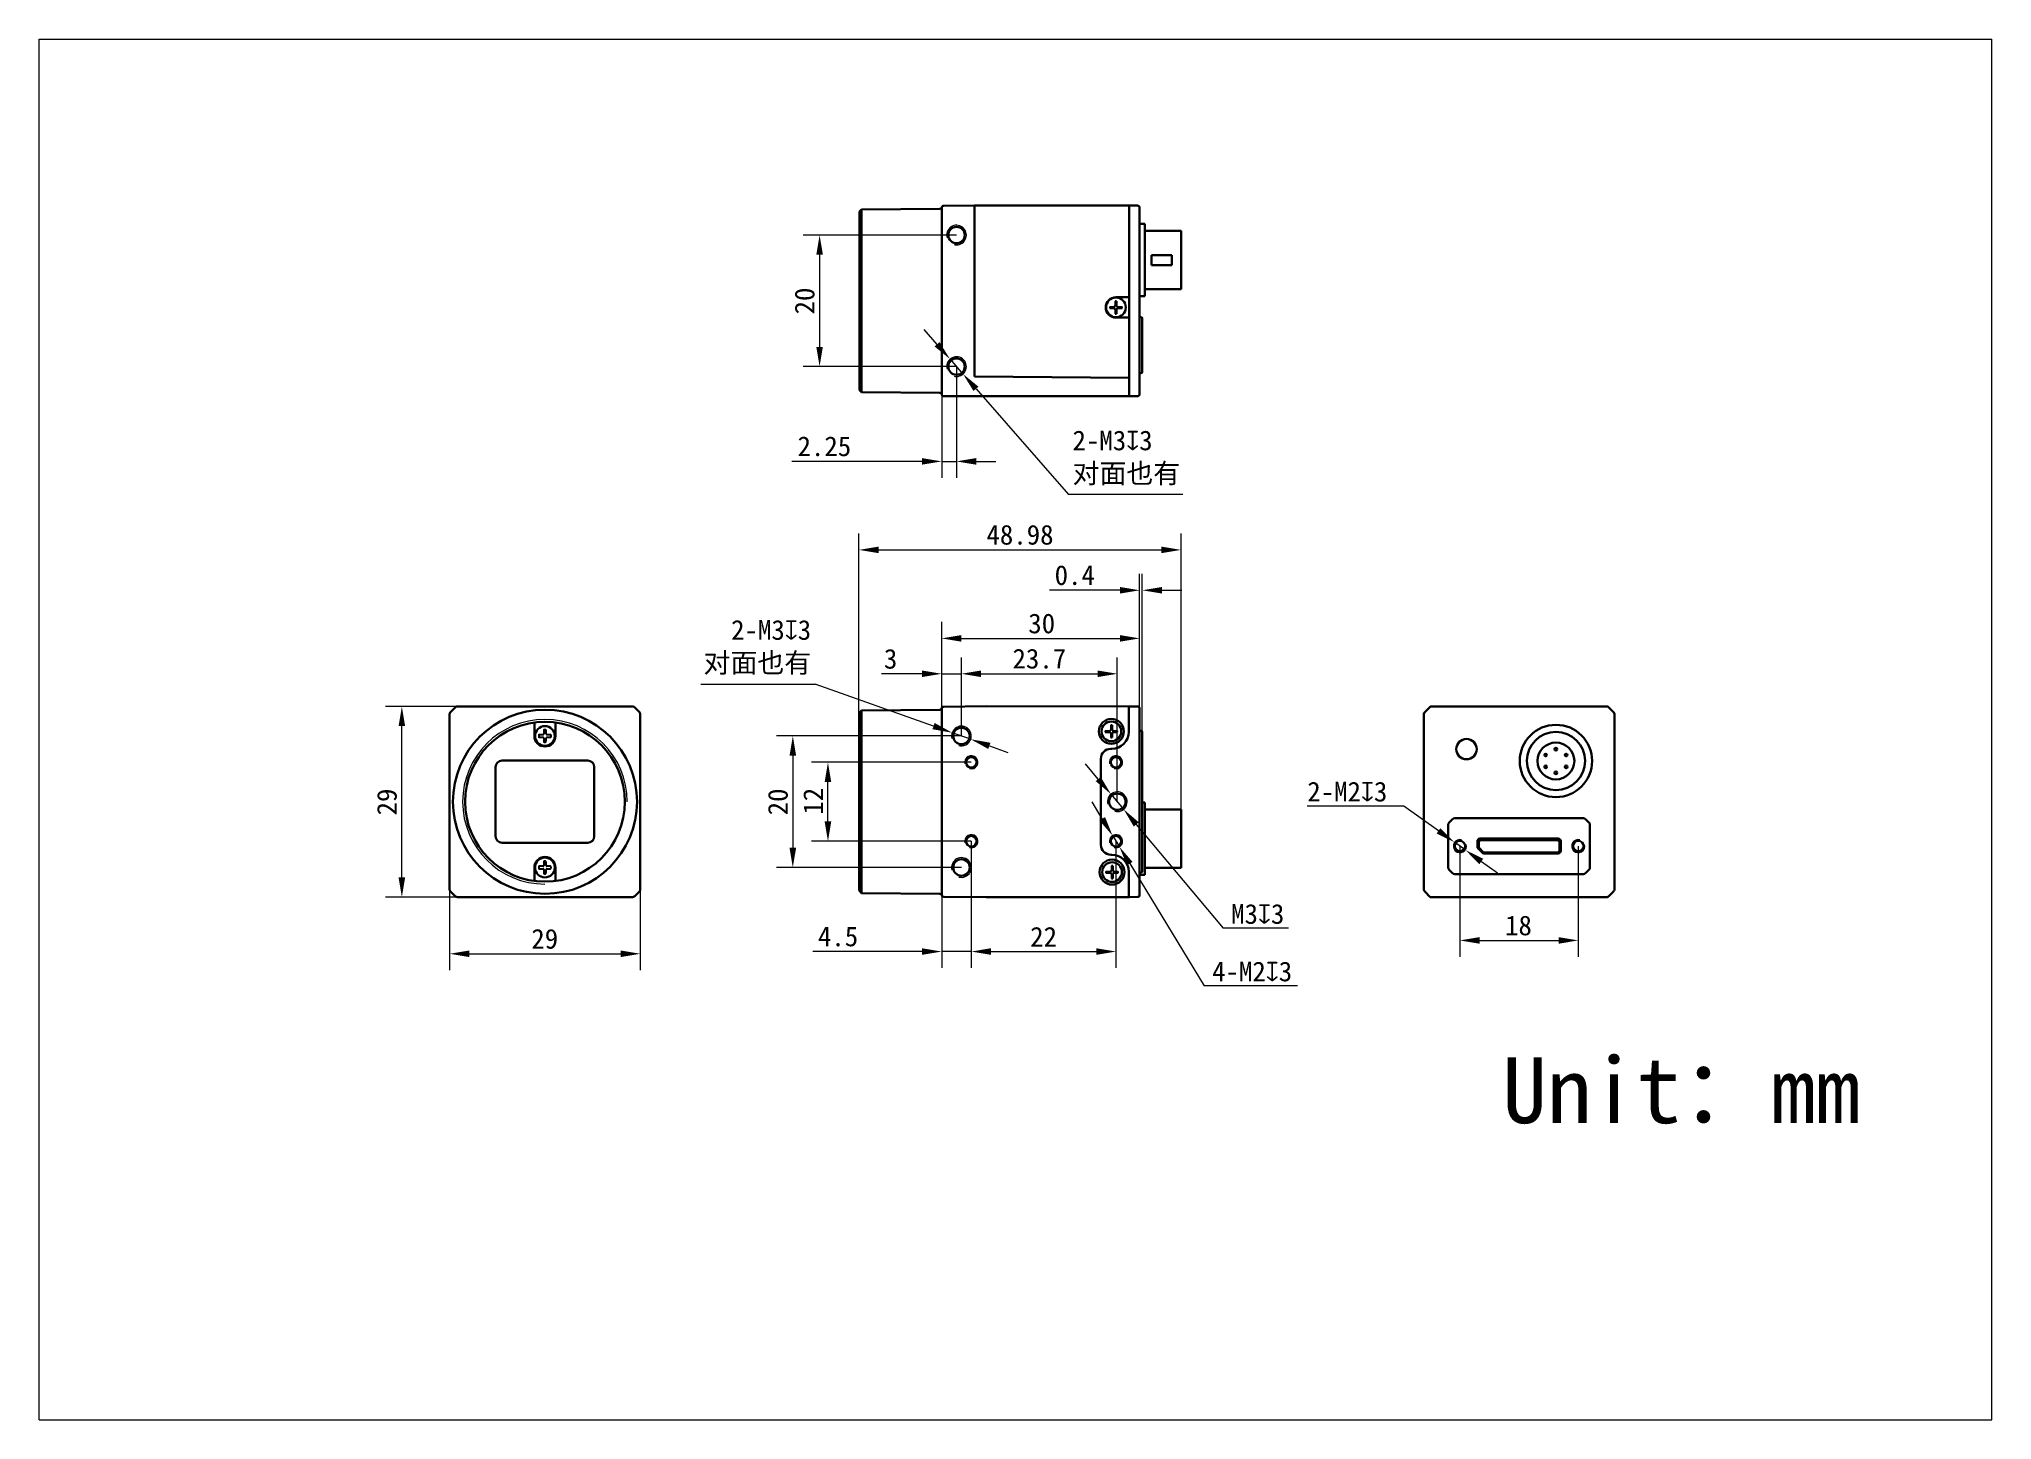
# Model space of a CAD drawing. Header units: millimetres. Extents: x 792 to 1089, y 318 to 528.
import ezdxf

# ---------------------------------------------------------------- set-up
doc = ezdxf.new("R2010")
doc.units = ezdxf.units.MM
doc.header["$LTSCALE"] = 16.335
doc.header["$PDMODE"] = 3
doc.header["$PDSIZE"] = 8
doc.layers.get('0').update_dxf_attribs({"linetype": 'CONTINUOUS'})
doc.layers.get('Defpoints').update_dxf_attribs({"linetype": 'CONTINUOUS'})
for name, color, linetype in [('00_COMPONENTS', 7, 'CONTINUOUS'), ('51__DRAFT_DIMS', 7, 'CONTINUOUS'), ('ASM_DXF_DIMENSION', 7, 'CONTINUOUS'), ('ASM_DXF_FORMAT', 7, 'CONTINUOUS'), ('D-01-35-26-0DXF_CONTINUOUS_LINE', 7, 'CONTINUOUS'), ('D-01-36-26-0DXF_CONTINUOUS_LINE', 7, 'CONTINUOUS'), ('HR10A-7R-6PBDXF_CONTINUOUS_LINE', 7, 'CONTINUOUS')]:
    doc.layers.add(name, color=color, linetype=linetype)
doc.layers.add('AM_5', color=3, linetype='CONTINUOUS', lineweight=25)
doc.styles.get("Standard").update_dxf_attribs({"font": 'simfang.ttf'})
doc.dimstyles.new('DIMSTYLE_1', dxfattribs={"dimtxt": 3, "dimasz": 3, "dimexe": 2.5, "dimexo": 0, "dimgap": 0.75, "dimtad": 1, "dimdsep": 46, "dimtxsty": 'STANDARD', "dimblk": '_FILLED', "dimcen": 0.09, "dimclrd": 8, "dimclre": 8, "dimclrt": 7, "dimadec": 0, "dimazin": 0, "dimtp": 0.001, "dimtm": 0.001, "dimtfac": 1, "dimtofl": 0, "dimtmove": 0, "dimatfit": 3, "dimldrblk": '_FILLED', "dimfxl": 1, "dimtolj": 1, "dimlwd": 9, "dimlwe": 9, "dimarcsym": 0})
doc.dimstyles.new('DIMSTYLE_1$0', dxfattribs={"dimtxt": 3, "dimasz": 3, "dimexe": 2.5, "dimexo": 0, "dimgap": 0.75, "dimtad": 1, "dimdsep": 46, "dimtxsty": 'STANDARD', "dimblk": '_FILLED', "dimcen": 0.09, "dimclrd": 8, "dimclre": 8, "dimclrt": 7, "dimadec": 0, "dimazin": 0, "dimtp": 0.001, "dimtm": 0.001, "dimtfac": 1, "dimtofl": 0, "dimtmove": 0, "dimatfit": 3, "dimldrblk": '_FILLED', "dimfxl": 1, "dimtolj": 1, "dimlwd": 9, "dimlwe": 9, "dimarcsym": 0})
doc.dimstyles.new('DIMSTYLE_2', dxfattribs={"dimtxt": 3, "dimasz": 3, "dimexe": 2.5, "dimexo": 0, "dimtad": 1, "dimdec": 3, "dimdsep": 46, "dimtxsty": 'STANDARD', "dimblk": '_FILLED', "dimcen": 0.09, "dimclrd": 8, "dimclre": 8, "dimclrt": 7, "dimadec": 0, "dimazin": 0, "dimtp": 0.001, "dimtm": 0.001, "dimtfac": 1, "dimtdec": 3, "dimtmove": 0, "dimatfit": 2, "dimldrblk": '_FILLED', "dimfxl": 1, "dimtolj": 1, "dimlwd": 9, "dimlwe": 9, "dimarcsym": 0})

msp = doc.modelspace()

# ---------------------------------------------------------------- texts
at = {"insert": (1014.7056, 372.9345), "char_height": 10, "attachment_point": 1}
msp.add_mtext_dynamic_manual_height_columns('Unit：mm', width=63.843551, gutter_width=1, heights=[0], dxfattribs=at)

# ---------------------------------------------------------------- blocks, each defined once
blk = doc.blocks.new('_FILLED')
at = {"color": 0, "linetype": 'ByBlock'}
blk.add_solid([(0, 0), (-1, 0.167), (-1, -0.167)], dxfattribs=at)
blk = doc.blocks.new('*D221')
at = {"layer": 'D-01-35-26-0DXF_CONTINUOUS_LINE', "color": 8, "linetype": 'Continuous', "lineweight": 9}
for p, q in [((929.47, 425.97), (929.47, 439.15)), ((932.47, 436.65), (956.57, 436.65)), ((959.57, 425.99), (959.57, 439.15))]:
    blk.add_line(p, q, dxfattribs=at)
at = {"layer": 'Defpoints', "color": 0, "linetype": 'Continuous'}
for p in [(959.57, 436.65), (929.47, 425.97), (959.57, 425.99)]:
    blk.add_point(p, dxfattribs=at)
at = {"layer": 'D-01-35-26-0DXF_CONTINUOUS_LINE', "color": 8, "linetype": 'Continuous', "lineweight": 9, "xscale": 3, "yscale": 3, "zscale": 3, "rotation": 180}
blk.add_blockref('_FILLED', (929.47, 436.65), dxfattribs=at)
at = {"layer": 'D-01-35-26-0DXF_CONTINUOUS_LINE', "color": 8, "linetype": 'Continuous', "lineweight": 9, "xscale": 3, "yscale": 3, "zscale": 3}
blk.add_blockref('_FILLED', (959.57, 436.65), dxfattribs=at)
at = {"layer": 'D-01-35-26-0DXF_CONTINUOUS_LINE', "color": 7, "linetype": 'Continuous', "lineweight": 30, "insert": (944.68, 440.43), "char_height": 3, "attachment_point": 2}
blk.add_mtext('\\A1;30', dxfattribs=at)
blk = doc.blocks.new('*D251')
at = {"layer": '51__DRAFT_DIMS', "color": 8, "lineweight": 9}
for p, q in [((931.72, 497.99), (908.4, 497.99)), ((910.9, 494.99), (910.9, 480.99)), ((931.72, 477.99), (908.4, 477.99))]:
    blk.add_line(p, q, dxfattribs=at)
at = {"layer": 'Defpoints', "color": 0}
for p in [(931.72, 497.99), (910.9, 477.99), (931.72, 477.99)]:
    blk.add_point(p, dxfattribs=at)
at = {"layer": '51__DRAFT_DIMS', "color": 8, "linetype": 'ByBlock', "lineweight": 9, "xscale": 3, "yscale": 3, "zscale": 3}
for p, rotation in [((910.9, 497.99), 90), ((910.9, 477.99), 270)]:
    blk.add_blockref('_FILLED', p, dxfattribs=dict(at, rotation=rotation))
at = {"layer": '51__DRAFT_DIMS', "color": 7, "insert": (907.12, 487.96), "char_height": 3, "attachment_point": 2, "rotation": 90}
blk.add_mtext('\\A1;20', dxfattribs=at)
blk = doc.blocks.new('*D252')
at = {"layer": 'ASM_DXF_DIMENSION', "color": 8, "linetype": 'Continuous', "lineweight": 9}
for p, q in [((928.76, 481.37), (926.79, 483.63)), ((930.74, 479.12), (932.71, 476.86)), ((934.69, 474.6), (948.75, 458.52)), ((966.16, 458.52), (948.75, 458.52))]:
    blk.add_line(p, q, dxfattribs=at)
at = {"layer": 'Defpoints', "color": 0}
for p in [(930.74, 479.12), (932.71, 476.86)]:
    blk.add_point(p, dxfattribs=at)
at = {"layer": 'ASM_DXF_DIMENSION', "color": 8, "linetype": 'ByBlock', "lineweight": 9, "xscale": 3, "yscale": 3, "zscale": 3}
for p, rotation in [((930.74, 479.12), 311.1677166067071), ((932.71, 476.86), 131.1677166067071)]:
    blk.add_blockref('_FILLED', p, dxfattribs=dict(at, rotation=rotation))
at = {"layer": 'ASM_DXF_DIMENSION', "color": 7, "lineweight": 15, "insert": (949.37, 468.26), "char_height": 3, "attachment_point": 1}
blk.add_mtext('\\A1;{2-M3{\\fgdt;x}3\\P对面也有}', dxfattribs=at)
blk = doc.blocks.new('*D253')
at = {"color": 8, "linetype": 'Continuous', "lineweight": 9}
for p, q in [((929.47, 475.86), (929.47, 461.07)), ((931.72, 477.99), (931.72, 461.07)), ((926.47, 463.57), (906.68, 463.57)), ((929.47, 463.57), (931.72, 463.57)), ((934.72, 463.57), (937.72, 463.57))]:
    blk.add_line(p, q, dxfattribs=at)
at = {"layer": 'Defpoints', "color": 0}
for p in [(929.47, 475.86), (931.72, 477.99), (931.72, 463.57)]:
    blk.add_point(p, dxfattribs=at)
at = {"color": 8, "linetype": 'ByBlock', "lineweight": 9, "xscale": 3, "yscale": 3, "zscale": 3}
blk.add_blockref('_FILLED', (929.47, 463.57), dxfattribs=at)
at = {"color": 8, "linetype": 'ByBlock', "lineweight": 9, "xscale": 3, "yscale": 3, "zscale": 3, "rotation": 180}
blk.add_blockref('_FILLED', (931.72, 463.57), dxfattribs=at)
at = {"color": 7, "lineweight": 30, "insert": (915.71, 467.37), "char_height": 3, "attachment_point": 3}
blk.add_mtext('\\A1;2.25', dxfattribs=at)
blk = doc.blocks.new('*D260')
at = {"layer": 'D-01-35-26-0DXF_CONTINUOUS_LINE', "color": 8, "linetype": 'Continuous', "lineweight": 9}
for p, q in [((854.63, 398.52), (854.63, 386.19)), ((883.63, 399.41), (883.63, 386.19)), ((857.63, 388.69), (880.63, 388.69))]:
    blk.add_line(p, q, dxfattribs=at)
at = {"layer": 'Defpoints', "color": 0, "linetype": 'Continuous'}
for p in [(854.63, 398.52), (883.63, 399.41), (883.63, 388.69)]:
    blk.add_point(p, dxfattribs=at)
at = {"layer": 'D-01-35-26-0DXF_CONTINUOUS_LINE', "color": 8, "linetype": 'Continuous', "lineweight": 9, "xscale": 3, "yscale": 3, "zscale": 3, "rotation": 180}
blk.add_blockref('_FILLED', (854.63, 388.69), dxfattribs=at)
at = {"layer": 'D-01-35-26-0DXF_CONTINUOUS_LINE', "color": 8, "linetype": 'Continuous', "lineweight": 9, "xscale": 3, "yscale": 3, "zscale": 3}
blk.add_blockref('_FILLED', (883.63, 388.69), dxfattribs=at)
at = {"layer": 'D-01-35-26-0DXF_CONTINUOUS_LINE', "color": 7, "linetype": 'Continuous', "lineweight": 30, "insert": (869.1, 392.47), "char_height": 3, "attachment_point": 2}
blk.add_mtext('\\A1;29', dxfattribs=at)
blk = doc.blocks.new('*D261')
at = {"layer": 'D-01-35-26-0DXF_CONTINUOUS_LINE', "color": 8, "linetype": 'Continuous', "lineweight": 9}
for p, q in [((855.84, 426.31), (844.87, 426.31)), ((847.37, 400.31), (847.37, 423.31)), ((855.84, 397.31), (844.87, 397.31))]:
    blk.add_line(p, q, dxfattribs=at)
at = {"layer": 'Defpoints', "color": 0, "linetype": 'Continuous'}
for p in [(847.37, 426.31), (855.84, 426.31), (855.84, 397.31)]:
    blk.add_point(p, dxfattribs=at)
at = {"layer": 'D-01-35-26-0DXF_CONTINUOUS_LINE', "color": 8, "linetype": 'Continuous', "lineweight": 9, "xscale": 3, "yscale": 3, "zscale": 3}
for p, rotation in [((847.37, 426.31), 90), ((847.37, 397.31), 270)]:
    blk.add_blockref('_FILLED', p, dxfattribs=dict(at, rotation=rotation))
at = {"layer": 'D-01-35-26-0DXF_CONTINUOUS_LINE', "color": 7, "linetype": 'Continuous', "lineweight": 30, "insert": (843.59, 411.77), "char_height": 3, "attachment_point": 2, "rotation": 90}
blk.add_mtext('\\A1;29', dxfattribs=at)
blk = doc.blocks.new('*D282')
at = {"color": 8, "linetype": 'Continuous', "lineweight": 9}
for p, q in [((929.47, 425.96), (929.47, 433.77)), ((932.47, 421.81), (932.47, 433.77)), ((926.47, 431.27), (920.31, 431.27)), ((929.47, 431.27), (932.47, 431.27)), ((935.47, 431.27), (938.47, 431.27))]:
    blk.add_line(p, q, dxfattribs=at)
at = {"layer": 'Defpoints', "color": 0}
for p in [(932.47, 431.27), (929.47, 425.96), (932.47, 421.81)]:
    blk.add_point(p, dxfattribs=at)
at = {"color": 8, "linetype": 'ByBlock', "lineweight": 9, "xscale": 3, "yscale": 3, "zscale": 3}
blk.add_blockref('_FILLED', (929.47, 431.27), dxfattribs=at)
at = {"color": 8, "linetype": 'ByBlock', "lineweight": 9, "xscale": 3, "yscale": 3, "zscale": 3, "rotation": 180}
blk.add_blockref('_FILLED', (932.47, 431.27), dxfattribs=at)
at = {"color": 7, "lineweight": 30, "insert": (922.72, 435.05), "char_height": 3, "attachment_point": 3}
blk.add_mtext('\\A1;3', dxfattribs=at)
blk = doc.blocks.new('*D283')
at = {"color": 8, "linetype": 'Continuous', "lineweight": 9}
for p, q in [((933.97, 405.81), (933.97, 386.53)), ((929.47, 399.41), (929.47, 386.53)), ((926.47, 389.03), (909.87, 389.03)), ((933.97, 389.03), (929.47, 389.03)), ((936.97, 389.03), (939.97, 389.03))]:
    blk.add_line(p, q, dxfattribs=at)
at = {"layer": 'Defpoints', "color": 0, "linetype": 'Continuous'}
for p in [(933.97, 405.81), (929.47, 399.41), (933.97, 389.03)]:
    blk.add_point(p, dxfattribs=at)
at = {"color": 8, "linetype": 'Continuous', "lineweight": 9, "xscale": 3, "yscale": 3, "zscale": 3}
blk.add_blockref('_FILLED', (929.47, 389.03), dxfattribs=at)
at = {"color": 8, "linetype": 'Continuous', "lineweight": 9, "xscale": 3, "yscale": 3, "zscale": 3, "rotation": 180}
blk.add_blockref('_FILLED', (933.97, 389.03), dxfattribs=at)
at = {"color": 7, "linetype": 'Continuous', "lineweight": 30, "insert": (916.77, 392.83), "char_height": 3, "attachment_point": 3}
blk.add_mtext('\\A1;4.5', dxfattribs=at)
blk = doc.blocks.new('*D284')
at = {"layer": '51__DRAFT_DIMS', "color": 8, "lineweight": 9}
for p, q in [((932.47, 421.81), (904.33, 421.81)), ((906.83, 418.81), (906.83, 404.81)), ((932.47, 401.81), (904.33, 401.81))]:
    blk.add_line(p, q, dxfattribs=at)
at = {"layer": 'Defpoints', "color": 0}
for p in [(932.47, 421.81), (906.83, 401.81), (932.47, 401.81)]:
    blk.add_point(p, dxfattribs=at)
at = {"layer": '51__DRAFT_DIMS', "color": 8, "lineweight": 9, "xscale": 3, "yscale": 3, "zscale": 3}
for p, rotation in [((906.83, 421.81), 90), ((906.83, 401.81), 270)]:
    blk.add_blockref('_FILLED', p, dxfattribs=dict(at, rotation=rotation))
at = {"layer": '51__DRAFT_DIMS', "color": 7, "insert": (903.05, 411.78), "char_height": 3, "attachment_point": 2, "rotation": 90}
blk.add_mtext('\\A1;20', dxfattribs=at)
blk = doc.blocks.new('*D285')
at = {"layer": '51__DRAFT_DIMS', "color": 8, "lineweight": 9}
for p, q in [((933.97, 417.81), (909.67, 417.81)), ((912.17, 408.81), (912.17, 414.81)), ((933.97, 405.81), (909.67, 405.81))]:
    blk.add_line(p, q, dxfattribs=at)
at = {"layer": 'Defpoints', "color": 0}
for p in [(912.17, 417.81), (933.97, 417.81), (933.97, 405.81)]:
    blk.add_point(p, dxfattribs=at)
at = {"layer": '51__DRAFT_DIMS', "color": 8, "lineweight": 9, "xscale": 3, "yscale": 3, "zscale": 3}
for p, rotation in [((912.17, 417.81), 90), ((912.17, 405.81), 270)]:
    blk.add_blockref('_FILLED', p, dxfattribs=dict(at, rotation=rotation))
at = {"layer": '51__DRAFT_DIMS', "color": 7, "insert": (908.42, 411.89), "char_height": 3, "attachment_point": 2, "rotation": 90}
blk.add_mtext('\\A1;12', dxfattribs=at)
blk = doc.blocks.new('*D286')
at = {"layer": 'ASM_DXF_DIMENSION', "color": 8, "linetype": 'Continuous', "lineweight": 9}
for p, q in [((892.83, 429.7), (910.24, 429.7)), ((928.23, 423.31), (910.24, 429.7)), ((933.89, 421.31), (931.06, 422.31)), ((936.72, 420.31), (939.54, 419.3))]:
    blk.add_line(p, q, dxfattribs=at)
at = {"layer": 'Defpoints', "color": 0}
for p in [(931.06, 422.31), (933.89, 421.31)]:
    blk.add_point(p, dxfattribs=at)
at = {"layer": 'ASM_DXF_DIMENSION', "color": 8, "linetype": 'ByBlock', "lineweight": 9, "xscale": 3, "yscale": 3, "zscale": 3}
for p, rotation in [((931.06, 422.31), 340.4661474562808), ((933.89, 421.31), 160.4661474562808)]:
    blk.add_blockref('_FILLED', p, dxfattribs=dict(at, rotation=rotation))
at = {"layer": 'ASM_DXF_DIMENSION', "color": 7, "lineweight": 15, "insert": (909.62, 439.44), "char_height": 3, "attachment_point": 3}
blk.add_mtext('\\A1;{2-M3{\\fgdt;x}3\\P对面也有}', dxfattribs=at)
blk = doc.blocks.new('*D287')
at = {"layer": 'ASM_DXF_DIMENSION', "color": 8, "linetype": 'Continuous', "lineweight": 9}
for p, q in [((953.28, 415.26), (951.36, 417.56)), ((955.21, 412.96), (957.14, 410.66)), ((959.07, 408.36), (972.28, 392.59)), ((982.19, 392.59), (972.28, 392.59))]:
    blk.add_line(p, q, dxfattribs=at)
at = {"layer": 'Defpoints', "color": 0}
for p in [(955.21, 412.96), (957.14, 410.66)]:
    blk.add_point(p, dxfattribs=at)
at = {"layer": 'ASM_DXF_DIMENSION', "color": 8, "linetype": 'ByBlock', "lineweight": 9, "xscale": 3, "yscale": 3, "zscale": 3}
for p, rotation in [((955.21, 412.96), 309.9666336402061), ((957.14, 410.66), 129.9666336402061)]:
    blk.add_blockref('_FILLED', p, dxfattribs=dict(at, rotation=rotation))
at = {"layer": 'ASM_DXF_DIMENSION', "color": 7, "lineweight": 15, "insert": (973.49, 396.25), "char_height": 3, "attachment_point": 1}
blk.add_mtext('\\A1;{M3{\\fgdt;x}3}', dxfattribs=at)
blk = doc.blocks.new('*D288')
at = {"layer": 'ASM_DXF_DIMENSION', "color": 8, "linetype": 'Continuous', "lineweight": 9}
for p, q in [((953.89, 409.22), (952.33, 411.78)), ((955.45, 406.66), (956.5, 404.96)), ((958.06, 402.4), (969.39, 383.84)), ((983.57, 383.84), (969.39, 383.84))]:
    blk.add_line(p, q, dxfattribs=at)
at = {"layer": 'Defpoints', "color": 0}
for p in [(955.45, 406.66), (956.5, 404.96)]:
    blk.add_point(p, dxfattribs=at)
at = {"layer": 'ASM_DXF_DIMENSION', "color": 8, "linetype": 'ByBlock', "lineweight": 9, "xscale": 3, "yscale": 3, "zscale": 3}
for p, rotation in [((955.45, 406.66), 301.4143213589913), ((956.5, 404.96), 121.4143213589913)]:
    blk.add_blockref('_FILLED', p, dxfattribs=dict(at, rotation=rotation))
at = {"layer": 'ASM_DXF_DIMENSION', "color": 7, "lineweight": 15, "insert": (970.6, 387.5), "char_height": 3, "attachment_point": 1}
blk.add_mtext('\\A1;{4-M2{\\fgdt;x}3}', dxfattribs=at)
blk = doc.blocks.new('*D289')
at = {"layer": 'AM_5', "color": 8, "linetype": 'ByBlock', "lineweight": 9}
for p, q in [((932.47, 421.81), (932.47, 433.77)), ((956.17, 411.81), (956.17, 433.77)), ((935.47, 431.27), (953.17, 431.27))]:
    blk.add_line(p, q, dxfattribs=at)
at = {"layer": 'Defpoints', "color": 0}
for p in [(956.17, 431.27), (932.47, 421.81), (956.17, 411.81)]:
    blk.add_point(p, dxfattribs=at)
at = {"layer": 'AM_5', "color": 8, "lineweight": 9, "xscale": 3, "yscale": 3, "zscale": 3, "rotation": 180}
blk.add_blockref('_FILLED', (932.47, 431.27), dxfattribs=at)
at = {"layer": 'AM_5', "color": 8, "lineweight": 9, "xscale": 3, "yscale": 3, "zscale": 3}
blk.add_blockref('_FILLED', (956.17, 431.27), dxfattribs=at)
at = {"layer": 'AM_5', "color": 7, "insert": (944.32, 433.55), "char_height": 3, "attachment_point": 5}
blk.add_mtext('\\A1;23.7', dxfattribs=at)
blk = doc.blocks.new('*D290')
at = {"layer": 'AM_5', "color": 8, "linetype": 'ByBlock', "lineweight": 9}
for p, q in [((933.97, 405.81), (933.97, 386.53)), ((955.97, 405.81), (955.97, 386.53)), ((936.97, 389.03), (952.97, 389.03))]:
    blk.add_line(p, q, dxfattribs=at)
at = {"layer": 'Defpoints', "color": 0}
for p in [(933.97, 405.81), (955.97, 405.81), (955.97, 389.03)]:
    blk.add_point(p, dxfattribs=at)
at = {"layer": 'AM_5', "color": 8, "lineweight": 9, "xscale": 3, "yscale": 3, "zscale": 3, "rotation": 180}
blk.add_blockref('_FILLED', (933.97, 389.03), dxfattribs=at)
at = {"layer": 'AM_5', "color": 8, "lineweight": 9, "xscale": 3, "yscale": 3, "zscale": 3}
blk.add_blockref('_FILLED', (955.97, 389.03), dxfattribs=at)
at = {"layer": 'AM_5', "color": 7, "insert": (944.97, 391.28), "char_height": 3, "attachment_point": 5}
blk.add_mtext('\\A1;22', dxfattribs=at)
blk = doc.blocks.new('*D295')
at = {"layer": '51__DRAFT_DIMS', "color": 8, "lineweight": 9}
for p, q in [((999.76, 411.16), (985.07, 411.16)), ((1005.03, 407.39), (999.76, 411.16)), ((1009.1, 404.48), (1007.47, 405.64)), ((1011.54, 402.73), (1013.98, 400.98))]:
    blk.add_line(p, q, dxfattribs=at)
at = {"layer": 'Defpoints', "color": 0}
for p in [(1007.47, 405.64), (1009.1, 404.48)]:
    blk.add_point(p, dxfattribs=at)
at = {"layer": '51__DRAFT_DIMS', "color": 8, "lineweight": 9, "xscale": 3, "yscale": 3, "zscale": 3}
for p, rotation in [((1007.47, 405.64), 324.3908799599267), ((1009.1, 404.48), 144.3908799599267)]:
    blk.add_blockref('_FILLED', p, dxfattribs=dict(at, rotation=rotation))
at = {"layer": '51__DRAFT_DIMS', "color": 7, "insert": (985.07, 414.85), "char_height": 3, "attachment_point": 1}
blk.add_mtext('\\A1;{2-M2{\\fgdt;x}3}', dxfattribs=at)
blk = doc.blocks.new('*D296')
at = {"layer": 'D-01-35-26-0DXF_CONTINUOUS_LINE', "color": 8, "linetype": 'Continuous', "lineweight": 9}
for p, q in [((1008.28, 405.06), (1008.28, 388.22)), ((1026.28, 405.06), (1026.28, 388.22)), ((1011.28, 390.72), (1023.28, 390.72))]:
    blk.add_line(p, q, dxfattribs=at)
at = {"layer": 'Defpoints', "color": 0, "linetype": 'Continuous'}
for p in [(1008.28, 405.06), (1026.28, 405.06), (1026.28, 390.72)]:
    blk.add_point(p, dxfattribs=at)
at = {"layer": 'D-01-35-26-0DXF_CONTINUOUS_LINE', "color": 8, "linetype": 'Continuous', "lineweight": 9, "xscale": 3, "yscale": 3, "zscale": 3, "rotation": 180}
blk.add_blockref('_FILLED', (1008.28, 390.72), dxfattribs=at)
at = {"layer": 'D-01-35-26-0DXF_CONTINUOUS_LINE', "color": 8, "linetype": 'Continuous', "lineweight": 9, "xscale": 3, "yscale": 3, "zscale": 3}
blk.add_blockref('_FILLED', (1026.28, 390.72), dxfattribs=at)
at = {"layer": 'D-01-35-26-0DXF_CONTINUOUS_LINE', "color": 7, "linetype": 'Continuous', "lineweight": 30, "insert": (1017.19, 394.5), "char_height": 3, "attachment_point": 2}
blk.add_mtext('\\A1;18', dxfattribs=at)
blk = doc.blocks.new('*D297')
at = {"color": 8, "lineweight": 9}
for p, q in [((916.89, 425.33), (916.89, 452.61)), ((965.87, 410.63), (965.87, 452.61)), ((919.89, 450.11), (962.87, 450.11))]:
    blk.add_line(p, q, dxfattribs=at)
at = {"layer": 'Defpoints', "color": 0}
for p in [(965.87, 450.11), (916.89, 425.33), (965.87, 410.63)]:
    blk.add_point(p, dxfattribs=at)
at = {"color": 8, "linetype": 'ByBlock', "lineweight": 9, "xscale": 3, "yscale": 3, "zscale": 3, "rotation": 180}
blk.add_blockref('_FILLED', (916.89, 450.11), dxfattribs=at)
at = {"color": 8, "linetype": 'ByBlock', "lineweight": 9, "xscale": 3, "yscale": 3, "zscale": 3}
blk.add_blockref('_FILLED', (965.87, 450.11), dxfattribs=at)
at = {"color": 7, "insert": (941.38, 452.39), "char_height": 3, "attachment_point": 5}
blk.add_mtext('\\A1;48.98', dxfattribs=at)
blk = doc.blocks.new('*D298')
at = {"color": 8, "lineweight": 9}
for p, q in [((959.57, 425.99), (959.57, 446.47)), ((959.97, 422.38), (959.97, 446.47)), ((956.57, 443.97), (945.85, 443.97)), ((962.97, 443.97), (965.97, 443.97))]:
    blk.add_line(p, q, dxfattribs=at)
at = {"layer": 'Defpoints', "color": 0}
for p in [(959.97, 443.97), (959.57, 425.99), (959.97, 422.38)]:
    blk.add_point(p, dxfattribs=at)
at = {"color": 8, "linetype": 'ByBlock', "lineweight": 9, "xscale": 3, "yscale": 3, "zscale": 3}
blk.add_blockref('_FILLED', (959.57, 443.97), dxfattribs=at)
at = {"color": 8, "linetype": 'ByBlock', "lineweight": 9, "xscale": 3, "yscale": 3, "zscale": 3, "rotation": 180}
blk.add_blockref('_FILLED', (959.97, 443.97), dxfattribs=at)
at = {"color": 7, "insert": (949.71, 446.25), "char_height": 3, "attachment_point": 5}
blk.add_mtext('\\A1;0.4', dxfattribs=at)

# ---------------------------------------------------------------- dimensions: what is measured, and where the dimension line sits
at = {"color": 7, "linetype": 'Continuous', "lineweight": 30}
for base, p1, p2, picture, middle in [((931.7246, 463.5679), (929.4746, 475.8567), (931.7246, 477.9861), '*D253', (911.5696, 463.5679)), ((932.4746, 431.2695), (929.4746, 425.9585), (932.4746, 421.8098), '*D282', (921.8932, 431.2695)), ((933.9746, 389.0308), (929.4746, 399.4093), (933.9746, 405.8098), '*D283', (913.6954, 389.0308))]:
    dim = msp.add_linear_dim(base=base, p1=p1, p2=p2, dimstyle='DIMSTYLE_1', override={"dimtofl": 1}, dxfattribs=at)
    dim.commit()
    dim.dimension.update_dxf_attribs({"geometry": picture, "text_midpoint": middle, "dimtype": 160})
dim = msp.add_linear_dim(base=(965.8746, 450.1094), p1=(916.8946, 425.33), p2=(965.8746, 410.6348), dimstyle='DIMSTYLE_1$0', override={"dimarcsym": 1})
dim.commit()
dim.dimension.update_dxf_attribs({"geometry": '*D297', "text_midpoint": (941.3846, 452.3851)})
dim = msp.add_linear_dim(base=(959.9746, 443.9713), p1=(959.5746, 425.9939), p2=(959.9746, 422.3848), dimstyle='DIMSTYLE_1$0', override={"dimarcsym": 1})
dim.commit()
dim.dimension.update_dxf_attribs({"geometry": '*D298', "text_midpoint": (949.7132, 443.9713), "dimtype": 160})
at = {"layer": '51__DRAFT_DIMS', "color": 4}
for base, p1, p2, angle, picture, middle in [((910.904, 477.9861), (931.7246, 497.9861), (931.7246, 477.9861), 270, '*D251', (910.904, 487.9598)), ((906.8311, 401.8098), (932.4746, 421.8098), (932.4746, 401.8098), 270, '*D284', (906.8311, 411.7834)), ((912.171, 417.8098), (933.9746, 405.8098), (933.9746, 417.8098), 90, '*D285', (912.171, 411.8948))]:
    dim = msp.add_linear_dim(base=base, p1=p1, p2=p2, angle=angle, dimstyle='DIMSTYLE_1', dxfattribs=at)
    dim.commit()
    dim.dimension.update_dxf_attribs({"geometry": picture, "text_midpoint": middle, "dimtype": 160})
dim = msp.add_diameter_dim_2p(p1=(1009.0973, 404.4775), p2=(1007.4713, 405.642), text='{2-M<>{\\fgdt;x}3}', dimstyle='DIMSTYLE_2', override={"dimtih": 1, "dimtoh": 1, "dimpost": '<>'}, dxfattribs=at)
dim.commit()
dim.dimension.update_dxf_attribs({"geometry": '*D295', "text_midpoint": (992.1024, 411.1624), "dimtype": 163})
at = {"layer": 'AM_5'}
dim = msp.add_linear_dim(base=(956.1746, 431.2695), p1=(932.4746, 421.8098), p2=(956.1746, 411.8098), dimstyle='DIMSTYLE_1$0', override={"dimarcsym": 1}, dxfattribs=at)
dim.commit()
dim.dimension.update_dxf_attribs({"geometry": '*D289', "text_midpoint": (944.3246, 433.5452)})
dim = msp.add_linear_dim(base=(955.9746, 389.0308), p1=(933.9746, 405.8098), p2=(955.9746, 405.8098), angle=0, dimstyle='DIMSTYLE_1$0', override={"dimarcsym": 1}, dxfattribs=at)
dim.commit()
dim.dimension.update_dxf_attribs({"geometry": '*D290', "text_midpoint": (944.9746, 391.2808)})
at = {"layer": 'ASM_DXF_DIMENSION', "color": 7, "linetype": 'Continuous', "lineweight": 15}
for p1, p2, text, picture, middle in [((930.7372, 479.1153), (932.712, 476.857), '{2-M<>{\\fgdt;x}3\\P对面也有}', '*D252', (957.7648, 458.518)), ((933.8883, 421.3083), (931.061, 422.3113), '{2-M<>{\\fgdt;x}3\\P对面也有}', '*D286', (901.2243, 429.698)), ((955.2111, 412.9594), (957.1382, 410.6602), '{M<>{\\fgdt;x}3}', '*D287', (977.841, 392.5932)), ((955.4534, 406.6632), (956.4959, 404.9564), '{4-M<>{\\fgdt;x}3}', '*D288', (977.0867, 383.8416))]:
    dim = msp.add_diameter_dim_2p(p1=p1, p2=p2, text=text, dimstyle='DIMSTYLE_2', override={"dimtih": 1, "dimtoh": 1, "dimpost": '<>'}, dxfattribs=at)
    dim.commit()
    dim.dimension.update_dxf_attribs({"geometry": picture, "text_midpoint": middle, "dimtype": 163})
at = {"layer": 'D-01-35-26-0DXF_CONTINUOUS_LINE', "color": 7, "linetype": 'Continuous', "lineweight": 30}
dim = msp.add_linear_dim(base=(959.5746, 436.6468), p1=(929.4746, 425.9688), p2=(959.5746, 425.9939), dimstyle='DIMSTYLE_1$0', override={"dimdec": 0}, dxfattribs=at)
dim.commit()
dim.dimension.update_dxf_attribs({"geometry": '*D221', "text_midpoint": (944.6807, 436.6468), "dimtype": 160})
dim = msp.add_linear_dim(base=(847.371, 426.3098), p1=(855.8407, 397.3098), p2=(855.8407, 426.3098), angle=90, dimstyle='DIMSTYLE_1', dxfattribs=at)
dim.commit()
dim.dimension.update_dxf_attribs({"geometry": '*D261', "text_midpoint": (847.371, 411.7717), "dimtype": 160})
for base, p1, p2, dimstyle, picture, middle in [((1026.2843, 390.7194), (1008.2843, 405.0598), (1026.2843, 405.0598), 'DIMSTYLE_1$0', '*D296', (1017.1876, 390.7194)), ((883.6336, 388.6878), (854.6336, 398.5169), (883.6336, 399.4093), 'DIMSTYLE_1', '*D260', (869.0955, 388.6878))]:
    dim = msp.add_linear_dim(base=base, p1=p1, p2=p2, dimstyle=dimstyle, dxfattribs=at)
    dim.commit()
    dim.dimension.update_dxf_attribs({"geometry": picture, "text_midpoint": middle, "dimtype": 160})

# ---------------------------------------------------------------- linework, layer by layer
at = {"layer": '00_COMPONENTS', "color": 7}
for p, q in [((929.4826, 502.2138), (929.4828, 502.2144)), ((955.0234, 487.0861), (955.6746, 487.0861)), ((955.8746, 487.9374), (955.8746, 487.2861)), ((956.0746, 487.9374), (956.0746, 487.2861)), ((956.2746, 487.0861), (956.9259, 487.0861)), ((955.0234, 486.8861), (955.6746, 486.8861)), ((955.8746, 486.6861), (955.8746, 486.0349)), ((956.0746, 486.6861), (956.0746, 486.0349)), ((956.2746, 486.8861), (956.9259, 486.8861)), ((957.9746, 476.8161), (957.9739, 476.7254)), ((929.4742, 473.7851), (929.4742, 473.7792)), ((929.4747, 473.795), (929.4746, 473.8008)), ((868.8536, 421.9898), (868.2873, 421.9898)), ((868.9536, 422.656), (868.9536, 422.0898)), ((869.3136, 422.0898), (869.3136, 422.656)), ((869.9798, 421.9898), (869.4136, 421.9898)), ((954.3234, 422.6098), (954.9746, 422.6098)), ((954.3234, 422.4098), (954.9746, 422.4098)), ((955.1746, 423.4611), (955.1746, 422.8098)), ((955.1746, 422.2098), (955.1746, 421.5585)), ((955.3746, 423.4611), (955.3746, 422.8098)), ((955.3746, 422.2098), (955.3746, 421.5585)), ((955.5746, 422.6098), (956.2259, 422.6098)), ((955.5746, 422.4098), (956.2259, 422.4098)), ((854.6577, 420.3598), (854.6576, 420.3598)), ((868.2873, 421.6298), (868.8536, 421.6298)), ((868.9536, 421.5298), (868.9536, 420.9636)), ((869.3136, 420.9636), (869.3136, 421.5298)), ((869.4136, 421.6298), (869.9798, 421.6298)), ((868.8536, 401.9898), (868.2873, 401.9898)), ((868.2873, 401.6298), (868.8536, 401.6298)), ((868.9536, 402.656), (868.9536, 402.0898)), ((868.9536, 401.5298), (868.9536, 400.9636)), ((869.3136, 402.0898), (869.3136, 402.656)), ((869.3136, 400.9636), (869.3136, 401.5298)), ((869.9798, 401.9898), (869.4136, 401.9898)), ((869.4136, 401.6298), (869.9798, 401.6298)), ((883.6094, 403.2598), (883.6096, 403.2598)), ((954.4234, 401.2098), (955.0746, 401.2098)), ((954.4234, 401.0098), (955.0746, 401.0098)), ((955.2746, 402.0611), (955.2746, 401.4098)), ((955.4746, 402.0611), (955.4746, 401.4098)), ((955.6746, 401.2098), (956.3259, 401.2098)), ((955.6746, 401.0098), (956.3259, 401.0098)), ((955.2746, 400.8098), (955.2746, 400.1585)), ((955.4746, 400.8098), (955.4746, 400.1585))]:
    msp.add_line(p, q, dxfattribs=at)
at = {"layer": '00_COMPONENTS', "color": 4}
msp.add_line((869.4136, 421.6298), (869.4136, 421.6007), dxfattribs=at)
at = {"layer": '00_COMPONENTS', "color": 7}
for centre, radius, start, end in [((929.7841, 502.1433), 0.3096, 168.591806, 169.235163), ((958.9771, 486.9861), 3.955, 178.551151, 181.448849), ((955.6746, 487.2861), 0.2, 270, 0), ((955.9747, 483.9842), 3.9545, 88.551064, 91.448936), ((956.2746, 487.2861), 0.2, 180, 270), ((952.9722, 486.9861), 3.955, 358.551151, 1.448849), ((955.6746, 486.6861), 0.2, 0, 90), ((955.9746, 489.9881), 3.9545, 268.551064, 271.448936), ((956.2746, 486.6861), 0.2, 90, 180), ((869.1336, 421.8098), 0.95, 174.599463, 185.400537), ((868.2873, 421.8898), 0.1, 90, 174.599463), ((868.8536, 422.0898), 0.1, 270, 0), ((869.0536, 422.656), 0.1, 95.400537, 180), ((869.1336, 421.8098), 0.95, 84.599463, 95.400537), ((869.2136, 422.656), 0.1, 0, 84.599463), ((869.4136, 422.0898), 0.1, 180, 270), ((869.9798, 421.8898), 0.1, 5.400537, 90), ((869.1336, 421.8098), 0.95, 354.599463, 5.400537), ((958.2771, 422.5098), 3.955, 178.551151, 181.448849), ((954.9746, 422.8098), 0.2, 270, 0), ((954.9746, 422.2098), 0.2, 0, 90), ((955.2747, 419.5078), 3.9545, 88.551064, 91.448936), ((955.5746, 422.8098), 0.2, 180, 270), ((955.5746, 422.2098), 0.2, 90, 180), ((952.2722, 422.5098), 3.955, 358.551151, 1.448849), ((868.2873, 421.7298), 0.1, 185.400537, 270), ((868.8536, 421.5298), 0.1, 0, 90), ((869.0536, 420.9636), 0.1, 180, 264.599463), ((869.1336, 421.8098), 0.95, 264.599463, 275.400537), ((869.2136, 420.9636), 0.1, 275.400537, 0), ((869.4136, 421.5298), 0.1, 90, 180), ((869.9798, 421.7298), 0.1, 270, 354.599463), ((955.2746, 425.5118), 3.9545, 268.551064, 271.448936), ((869.1336, 401.8098), 0.95, 174.599463, 185.400537), ((868.2873, 401.8898), 0.1, 90, 174.599463), ((868.2873, 401.7298), 0.1, 185.400537, 270), ((868.8536, 402.0898), 0.1, 270, 0), ((868.8536, 401.5298), 0.1, 0, 90), ((869.0536, 402.656), 0.1, 95.400537, 180), ((869.0536, 400.9636), 0.1, 180, 264.599463), ((869.1336, 401.8098), 0.95, 84.599463, 95.400537), ((869.2136, 402.656), 0.1, 0, 84.599463), ((869.2136, 400.9636), 0.1, 275.400537, 0), ((869.4136, 402.0898), 0.1, 180, 270), ((869.4136, 401.5298), 0.1, 90, 180), ((869.9798, 401.8898), 0.1, 5.400537, 90), ((869.9798, 401.7298), 0.1, 270, 354.599463), ((869.1336, 401.8098), 0.95, 354.599463, 5.400537), ((958.3771, 401.1098), 3.955, 178.551151, 181.448849), ((955.0746, 401.4098), 0.2, 270, 0), ((955.0746, 400.8098), 0.2, 0, 90), ((955.3747, 398.1078), 3.9545, 88.551064, 91.448936), ((955.6746, 401.4098), 0.2, 180, 270), ((955.6746, 400.8098), 0.2, 90, 180), ((952.3722, 401.1098), 3.955, 358.551151, 1.448849), ((869.1336, 401.8098), 0.95, 264.599463, 275.400537), ((883.1324, 398.5178), 0.5015, 315.024712, 325.043164), ((883.1331, 398.5174), 0.5007, 325.034134, 329.973803), ((883.1309, 398.5172), 0.5027, 345.033075, 359.959707), ((955.3746, 404.1118), 3.9545, 268.551064, 271.448936), ((882.4261, 397.8125), 0.5027, 270.04029, 284.966887), ((882.4255, 397.811), 0.5015, 304.963589, 314.975313)]:
    msp.add_arc(centre, radius, start, end, dxfattribs=at)
at = {"layer": '00_COMPONENTS', "color": 4}
msp.add_arc((929.1892, 473.7861), 0.2854, 0.005766, 2.945615, dxfattribs=at)
at = {"layer": '00_COMPONENTS', "color": 7}
msp.add_ellipse((863.3336, 397.3133), major_axis=(-0.4, 0), ratio=0.00872687, start_param=-4.71238898, end_param=-3.14159265, dxfattribs=at)
at = {"layer": '00_COMPONENTS', "color": 4}
msp.add_open_spline([(929.4754, 473.7967), (929.4751, 473.7974), (929.4748, 473.7987), (929.4746, 473.8001), (929.4746, 473.8008)], degree=3, knots=[0, 0, 0, 0, 0.49871374, 1, 1, 1, 1], dxfattribs=at)
at = {"layer": 'ASM_DXF_FORMAT', "color": 7, "linetype": 'Continuous', "lineweight": 15}
for p, q in [((792.1945, 317.797), (792.1945, 527.797)), ((792.1945, 527.797), (1089.1945, 527.797)), ((1089.1945, 317.797), (1089.1945, 527.797)), ((792.1945, 317.797), (1089.1945, 317.797))]:
    msp.add_line(p, q, dxfattribs=at)
at = {"layer": 'D-01-35-26-0DXF_CONTINUOUS_LINE', "color": 7, "linetype": 'Continuous', "lineweight": 30}
for p, q in [((917.2646, 501.8796), (929.1935, 501.9837)), ((934.4746, 502.4861), (929.7688, 502.4451)), ((934.4746, 477.1129), (934.4746, 502.4861)), ((934.4746, 502.4861), (957.9746, 502.4861)), ((957.9746, 502.4861), (959.2836, 502.4747)), ((957.9746, 494.8444), (957.9746, 502.4861)), ((959.5753, 473.8039), (959.5746, 502.1493)), ((916.9646, 501.577), (917.2646, 501.8796)), ((916.9646, 474.3953), (916.9646, 501.577)), ((917.2646, 474.0927), (917.2646, 501.8796)), ((959.5746, 499.6861), (960.3746, 499.686)), ((960.3746, 488.6862), (960.3746, 499.686)), ((960.3746, 498.6111), (965.8746, 498.6111)), ((965.8746, 489.7611), (965.8746, 498.6111)), ((957.9746, 494.8444), (957.9746, 490.1278)), ((961.3746, 494.9361), (964.4746, 494.9361)), ((961.3746, 493.4361), (961.3746, 494.9361)), ((964.4746, 493.4361), (961.3746, 493.4361)), ((964.4746, 494.9361), (964.4746, 493.4361)), ((957.9746, 490.1278), (957.9746, 476.8161)), ((955.9746, 488.5361), (957.9746, 488.5361)), ((959.5746, 488.6861), (960.3746, 488.6862)), ((960.3746, 489.7611), (965.8746, 489.7611)), ((929.4746, 473.7861), (929.4746, 486.0015)), ((957.9746, 485.4361), (955.9746, 485.4361)), ((959.9746, 485.2861), (959.9746, 477.1861)), ((934.4746, 476.4861), (934.4746, 477.1129)), ((957.9746, 476.2811), (934.4746, 476.4861)), ((957.9746, 476.8161), (957.9746, 473.4861)), ((916.9646, 474.3953), (917.2646, 474.0927)), ((917.2646, 474.0927), (929.1852, 473.9887)), ((957.9746, 473.4861), (929.7746, 473.4861)), ((957.9746, 473.4861), (959.283, 473.4976)), ((959.2617, 473.5096), (959.2756, 473.5097)), ((959.2761, 473.5097), (959.2749, 473.5097)), ((959.2756, 473.5097), (959.2843, 473.5098)), ((854.6336, 423.3098), (854.6336, 425.1027)), ((855.4871, 426.1634), (854.78, 425.4562)), ((854.8152, 425.4907), (854.8149, 425.4912)), ((855.8407, 426.3098), (882.4265, 426.3098)), ((883.4871, 425.4562), (882.78, 426.1634)), ((883.6336, 425.1027), (883.6336, 423.3098)), ((916.8946, 425.33), (917.2646, 425.7032)), ((916.8946, 398.2896), (916.8946, 425.33)), ((917.2646, 425.7032), (929.1935, 425.8073)), ((917.2646, 397.9164), (917.2646, 425.7032)), ((929.4746, 397.6611), (929.4746, 425.9688)), ((929.4828, 426.0381), (929.4792, 426.0208)), ((929.4818, 426.0339), (929.4812, 426.0312)), ((929.4823, 426.036), (929.4815, 426.0326)), ((929.4821, 426.0352), (929.4827, 426.0379)), ((929.4825, 426.037), (929.4827, 426.0379)), ((929.772, 426.2688), (936.2521, 426.3253)), ((957.9246, 426.3098), (936.2521, 426.3253)), ((957.9246, 426.3098), (957.9746, 426.3098)), ((957.9246, 422.4598), (957.9246, 426.3098)), ((957.9746, 426.3098), (959.2797, 426.2927)), ((959.2786, 426.2927), (959.2735, 426.2928)), ((959.2786, 426.2927), (959.2791, 426.2927)), ((959.281, 426.2927), (959.2844, 426.2926)), ((959.3468, 426.2839), (959.3649, 426.2789)), ((959.3649, 426.2789), (959.3808, 426.2734)), ((959.5494, 426.1133), (959.5529, 426.1049)), ((959.5642, 426.0714), (959.5665, 426.0623)), ((959.573, 426.0246), (959.5737, 426.0163)), ((959.5733, 426.0208), (959.5736, 426.0183)), ((959.5741, 426.0111), (959.5743, 426.0078)), ((959.5742, 425.9986), (959.5741, 425.9914)), ((959.5742, 426.0085), (959.5742, 426.0081)), ((959.5742, 426.0081), (959.5742, 426.008)), ((959.5746, 400.8596), (959.5746, 425.9939)), ((1002.7843, 425.1027), (1002.7843, 413.1681)), ((1003.6378, 426.1634), (1002.9307, 425.4562)), ((1030.5772, 426.3098), (1003.9914, 426.3098)), ((1031.6378, 425.4562), (1030.9307, 426.1634)), ((1031.7843, 398.5169), (1031.7843, 425.1027)), ((854.6336, 423.3098), (854.6336, 422.6831)), ((854.6336, 398.5169), (854.6336, 422.6831)), ((867.5336, 423.854), (867.5336, 421.8098)), ((870.7336, 421.8098), (870.7336, 423.854)), ((883.6336, 422.6831), (883.6336, 423.3098)), ((883.6336, 422.6831), (883.6336, 398.5169)), ((959.9746, 422.3848), (959.9746, 401.2348)), ((955.3246, 419.8598), (955.1746, 419.8598)), ((861.6336, 417.0598), (861.6336, 406.5598)), ((875.6336, 418.0598), (862.6336, 418.0598)), ((876.6336, 406.5598), (876.6336, 417.0598)), ((953.6746, 418.3598), (953.6746, 405.2598)), ((1002.7843, 413.1681), (1002.7843, 408.4515)), ((959.9746, 411.7098), (960.3746, 411.7098)), ((960.3746, 400.7098), (960.3746, 411.7098)), ((965.8746, 410.6348), (960.3746, 410.6348)), ((965.8746, 401.7848), (965.8746, 410.6348)), ((1002.7843, 408.4515), (1002.7843, 400.6398)), ((1006.5093, 408.3027), (1006.5093, 401.8169)), ((1007.1628, 409.1634), (1006.6557, 408.6562)), ((1027.0522, 409.3098), (1007.5164, 409.3098)), ((1027.9128, 408.6562), (1027.4057, 409.1634)), ((1028.0593, 401.8169), (1028.0593, 408.3027)), ((862.6336, 405.5598), (875.6336, 405.5598)), ((1010.9378, 404.9598), (1010.9378, 405.8098)), ((1011.6539, 404.0794), (1011.0539, 404.6794)), ((1011.1593, 405.6519), (1011.1593, 404.9739)), ((1011.2444, 404.7645), (1011.831, 404.1626)), ((1011.3343, 406.2063), (1023.2343, 406.2063)), ((1023.0887, 405.9519), (1011.4517, 405.9519)), ((1011.4593, 405.9519), (1011.4803, 405.9519)), ((1023.2343, 403.9633), (1011.9343, 403.9633)), ((1012.0458, 404.0719), (1012.1193, 404.0719)), ((1012.1193, 404.0719), (1022.7943, 404.0719)), ((1023.1093, 404.0719), (1022.7943, 404.0719)), ((1023.0887, 405.9519), (1023.1093, 405.9519)), ((1023.4093, 404.3719), (1023.4093, 405.6519)), ((1023.6308, 405.8098), (1023.6308, 404.3598)), ((867.5336, 401.8098), (867.5336, 399.7656)), ((870.7336, 399.7656), (870.7336, 401.8098)), ((955.3246, 403.7598), (955.1746, 403.7598)), ((957.9246, 397.3098), (957.9246, 401.1598)), ((960.3746, 401.7848), (965.8746, 401.7848)), ((1006.6557, 401.4634), (1007.1628, 400.9562)), ((1027.4057, 400.9562), (1027.9128, 401.4634)), ((855.4871, 397.4562), (854.78, 398.1634)), ((883.4871, 398.1634), (882.78, 397.4562)), ((916.8946, 398.2896), (917.2646, 397.9164)), ((959.5746, 400.8596), (959.5746, 400.7098)), ((960.3746, 400.7098), (959.5746, 400.7098)), ((959.5746, 397.6275), (959.5746, 400.7098)), ((1002.7843, 400.6398), (1002.7843, 398.5169)), ((1003.7603, 397.3098), (1002.9307, 398.1634)), ((1007.5164, 400.8098), (1027.0522, 400.8098)), ((1031.6378, 398.1634), (1030.9307, 397.4562)), ((863.5902, 397.3098), (855.8407, 397.3098)), ((882.4265, 397.3098), (863.6452, 397.3098)), ((917.2646, 397.9164), (929.1935, 397.8123)), ((929.4792, 397.5989), (929.4827, 397.5818)), ((929.4827, 397.5817), (929.4792, 397.5988)), ((929.4818, 397.5857), (929.4812, 397.5884)), ((929.4821, 397.5844), (929.4826, 397.5822)), ((929.4825, 397.5826), (929.4827, 397.5816)), ((929.772, 397.3508), (936.2521, 397.2943)), ((936.2521, 397.2943), (957.9246, 397.3098)), ((957.9746, 397.3098), (957.9246, 397.3098)), ((959.281, 397.3269), (957.9746, 397.3098)), ((959.2786, 397.3269), (959.2735, 397.3268)), ((959.2786, 397.3269), (959.2791, 397.3269)), ((959.281, 397.3269), (959.2844, 397.327)), ((959.3468, 397.3357), (959.3649, 397.3407)), ((959.3649, 397.3407), (959.3808, 397.3462)), ((959.5494, 397.5063), (959.5529, 397.5147)), ((959.5642, 397.5482), (959.5665, 397.5573)), ((959.573, 397.595), (959.5737, 397.6033)), ((959.5733, 397.5988), (959.5736, 397.6013)), ((959.5742, 397.621), (959.5741, 397.6282)), ((959.5741, 397.6085), (959.5743, 397.6118)), ((959.5742, 397.6115), (959.5742, 397.6116)), ((959.5742, 397.6111), (959.5742, 397.6115)), ((1003.7603, 397.3098), (1030.5772, 397.3098))]:
    msp.add_line(p, q, dxfattribs=at)
msp.add_lwpolyline([(929.475, 502.1451, 0.01175048), (929.4746, 502.1307), (929.4746, 489.9708)], format="xyb", dxfattribs=at)
for points in [[(959.2843, 473.5098), (959.2872, 473.5098), (959.2913, 473.51), (959.2956, 473.5101), (959.2998, 473.5104), (959.3042, 473.5107), (959.3086, 473.5111), (959.3131, 473.5116), (959.3176, 473.5121), (959.3222, 473.5127), (959.3269, 473.5134), (959.3316, 473.5142), (959.3363, 473.5151), (959.3411, 473.516), (959.3459, 473.5171), (959.3507, 473.5182), (959.3556, 473.5194), (959.3604, 473.5208)], [(959.3604, 473.5208), (959.3653, 473.5222), (959.3702, 473.5237), (959.375, 473.5253), (959.3799, 473.527)], [(959.3799, 473.527), (959.3848, 473.5288), (959.3897, 473.5307), (959.3946, 473.5327), (959.3996, 473.5348), (959.4045, 473.537), (959.4095, 473.5394), (959.4144, 473.5419), (959.4194, 473.5444), (959.4244, 473.5472), (959.4294, 473.55), (959.4345, 473.553), (959.4395, 473.5562), (959.4445, 473.5594), (959.4495, 473.5629), (959.4545, 473.5664), (959.4594, 473.5701), (959.4644, 473.574), (959.4693, 473.5779), (959.4741, 473.582), (959.4789, 473.5863), (959.4836, 473.5907), (959.4882, 473.5952), (959.4928, 473.5998), (959.4973, 473.6046), (959.5017, 473.6095), (959.5061, 473.6145), (959.5103, 473.6197), (959.5145, 473.625), (959.5186, 473.6304), (959.5225, 473.636), (959.5264, 473.6416), (959.5301, 473.6474), (959.5338, 473.6534), (959.5373, 473.6594), (959.5407, 473.6656), (959.5439, 473.6719), (959.5471, 473.6783), (959.5501, 473.6848), (959.5529, 473.6914), (959.5556, 473.6982), (959.5581, 473.705), (959.5605, 473.7119), (959.5627, 473.719), (959.5648, 473.7261), (959.5667, 473.7333), (959.5684, 473.7407), (959.5699, 473.7481), (959.5713, 473.7555), (959.5724, 473.763), (959.5734, 473.7706), (959.5741, 473.7778), (959.5747, 473.7848), (959.575, 473.7915), (959.5752, 473.7975), (959.5753, 473.8024), (959.5753, 473.8039)], [(929.4792, 426.0206), (929.48, 426.0251), (929.4808, 426.0293), (929.4815, 426.0326)], [(929.4805, 426.0278), (929.4797, 426.0237), (929.4792, 426.0207)], [(959.2786, 426.2927), (959.2971, 426.2919), (959.3231, 426.2888), (959.3468, 426.2839)], [(959.3808, 426.2734), (959.395, 426.2675), (959.4075, 426.2617), (959.4185, 426.256), (959.429, 426.25), (959.4394, 426.2435), (959.4493, 426.2367), (959.4586, 426.2298), (959.4672, 426.2228), (959.4753, 426.2157), (959.4831, 426.2085)], [(959.3891, 426.2701), (959.3934, 426.2683), (959.4014, 426.2647), (959.4129, 426.259), (959.429, 426.25), (959.4479, 426.2377), (959.4653, 426.2244), (959.4799, 426.2116), (959.4931, 426.1984), (959.5051, 426.1848), (959.5158, 426.1712), (959.5253, 426.1576), (959.5341, 426.1433), (959.5423, 426.1282), (959.5497, 426.1124), (959.5562, 426.0962)], [(959.485, 426.207), (959.5013, 426.1896), (959.5153, 426.1723), (959.527, 426.1554), (959.5366, 426.1393), (959.5445, 426.1243), (959.5512, 426.1094), (959.557, 426.0947), (959.5617, 426.0803)], [(959.4975, 426.1936), (959.5042, 426.1859), (959.5105, 426.1782), (959.5164, 426.1703), (959.5221, 426.1624), (959.5274, 426.1544)], [(959.5324, 426.1463), (959.5371, 426.1381), (959.5415, 426.1299), (959.5456, 426.1216)], [(959.5561, 426.0966), (959.5591, 426.0881), (959.5617, 426.0798), (959.5642, 426.0714)], [(959.5617, 426.0803), (959.5656, 426.0662), (959.569, 426.0513)], [(959.5669, 426.0605), (959.5695, 426.0479), (959.5716, 426.0357)], [(959.5687, 426.052), (959.5707, 426.0411), (959.5712, 426.0378)], [(959.569, 426.0513), (959.5715, 426.0367), (959.573, 426.0237)], [(959.573, 426.0237), (959.5741, 426.011), (959.5746, 425.9986), (959.5747, 425.9921)], [(959.5736, 426.0183), (959.5743, 426.0064), (959.5746, 425.9982)], [(929.4792, 397.599), (929.48, 397.5945), (929.4808, 397.5903), (929.4815, 397.587), (929.4823, 397.5836)], [(929.4805, 397.5918), (929.4797, 397.5959), (929.4792, 397.5989)], [(959.2786, 397.3269), (959.2971, 397.3277), (959.3231, 397.3308), (959.3468, 397.3357)], [(959.3808, 397.3462), (959.395, 397.3521), (959.4075, 397.3579), (959.4185, 397.3636), (959.429, 397.3696), (959.4394, 397.3761), (959.4493, 397.3829), (959.4586, 397.3898), (959.4672, 397.3968), (959.4753, 397.4039), (959.4831, 397.4111)], [(959.3891, 397.3495), (959.3934, 397.3513), (959.4014, 397.3549), (959.4129, 397.3606), (959.429, 397.3696), (959.4479, 397.3819), (959.4653, 397.3952), (959.4799, 397.408), (959.4931, 397.4212), (959.5051, 397.4348), (959.5158, 397.4483), (959.5253, 397.462), (959.5341, 397.4763), (959.5423, 397.4914), (959.5497, 397.5071), (959.5562, 397.5234)], [(959.485, 397.4126), (959.5013, 397.43), (959.5153, 397.4473), (959.527, 397.4642), (959.5366, 397.4802), (959.5445, 397.4953), (959.5512, 397.5102), (959.557, 397.5249), (959.5617, 397.5392)], [(959.4975, 397.426), (959.5042, 397.4336), (959.5105, 397.4414), (959.5164, 397.4493), (959.5221, 397.4572), (959.5274, 397.4652)], [(959.5324, 397.4733), (959.5371, 397.4815), (959.5415, 397.4897), (959.5456, 397.498)], [(959.5561, 397.523), (959.5591, 397.5315), (959.5617, 397.5398), (959.5642, 397.5482)], [(959.5617, 397.5392), (959.5656, 397.5534), (959.569, 397.5683)], [(959.5669, 397.5591), (959.5695, 397.5717), (959.5716, 397.5839)], [(959.5687, 397.5676), (959.5707, 397.5785), (959.5712, 397.5818)], [(959.569, 397.5683), (959.5715, 397.5829), (959.573, 397.5959)], [(959.573, 397.5959), (959.5741, 397.6086), (959.5746, 397.621), (959.5747, 397.6275)], [(959.5736, 397.6013), (959.5743, 397.6131), (959.5746, 397.6214)]]:
    msp.add_lwpolyline(points, dxfattribs=at)
for centre, radius in [((931.7246, 497.9861), 1.25), ((955.9746, 486.9861), 1.5), ((931.7246, 477.9861), 1.25), ((869.1336, 411.8098), 14), ((869.1336, 411.8098), 12.15), ((869.1336, 421.8098), 1.5), ((932.4746, 421.8098), 1.25), ((955.2746, 422.5098), 1.9), ((955.2746, 422.5098), 1.5), ((1022.8842, 418.0097), 4.425), ((1009.2843, 419.8098), 1.5475), ((1022.8842, 418.0097), 2.8), ((933.9746, 417.8098), 0.8), ((955.9746, 417.8098), 0.8), ((956.1746, 411.8098), 1.25), ((933.9746, 405.8098), 0.8), ((955.9746, 405.8098), 0.8), ((869.1336, 401.8098), 1.5), ((932.4746, 401.8098), 1.25), ((955.3746, 401.1098), 1.9), ((955.3746, 401.1098), 1.5)]:
    msp.add_circle(centre, radius, dxfattribs=at)
for centre, radius, start, end in [((929.1909, 502.2837), 0.3, 270.5, 346.647717), ((955.9746, 486.9861), 1.55, 90.00003, 270), ((959.7746, 485.6861), 0.2, 180, 270), ((959.7746, 485.2861), 0.2, 0, 90), ((959.7746, 476.7861), 0.2, 90, 180), ((959.7746, 477.1861), 0.2, 270, 0), ((929.1826, 473.6887), 0.3, 14.811149, 89.5), ((855.1334, 425.1027), 0.4998, 135, 180.005409), ((855.1366, 425.1007), 0.5036, 142.32585, 156.48911), ((855.1326, 425.1038), 0.4985, 135.007864, 140.022361), ((855.8407, 425.8098), 0.5, 90, 135), ((855.8415, 425.8062), 0.5036, 97.497384, 111.568173), ((882.4265, 425.8098), 0.5, 45, 90), ((882.4257, 425.8064), 0.5034, 68.429142, 82.013133), ((883.1336, 425.1027), 0.4999, 359.994628, 45.003217), ((883.1308, 425.1009), 0.5033, 23.50677, 36.921415), ((929.1909, 426.1073), 0.3, 270.5, 346.647783), ((929.7746, 425.9688), 0.3, 90.5, 180), ((929.7743, 425.9688), 0.2997, 170.015265, 180.005781), ((929.7753, 425.9688), 0.3007, 178.029562, 180.002594), ((929.775, 425.9687), 0.3004, 170.03587, 178.017824), ((1003.2843, 425.1027), 0.5, 135, 180), ((1003.2825, 425.1025), 0.4982, 172.470803, 179.978987), ((1003.2878, 425.1019), 0.5036, 158.449046, 172.48334), ((1003.2764, 425.106), 0.4915, 156.538163, 158.396363), ((1003.287, 425.1009), 0.5033, 143.080853, 156.489058), ((1003.2835, 425.1037), 0.4988, 135.023667, 143.097303), ((1003.9914, 425.8098), 0.5, 90, 135), ((1003.9899, 425.811), 0.4981, 127.665715, 134.980172), ((1003.9934, 425.8068), 0.5036, 113.515088, 127.67677), ((1003.9881, 425.8177), 0.4915, 111.603636, 113.461837), ((1003.9921, 425.8064), 0.5034, 97.968687, 111.553426), ((1003.9916, 425.8112), 0.4986, 90.023338, 97.98448), ((1030.5772, 425.8098), 0.5, 45, 90), ((1030.577, 425.8116), 0.4982, 82.470803, 89.978987), ((1030.5764, 425.8062), 0.5036, 68.449046, 82.48334), ((1030.5804, 425.8177), 0.4915, 66.538163, 68.396363), ((1030.5753, 425.807), 0.5033, 53.080853, 66.489058), ((1030.5782, 425.8105), 0.4988, 45.023667, 53.097303), ((1031.2843, 425.1027), 0.5, 0, 45), ((1031.2855, 425.1041), 0.4981, 37.665715, 44.980172), ((1031.2812, 425.1007), 0.5036, 23.515088, 37.67677), ((1031.2921, 425.106), 0.4915, 21.603636, 23.461837), ((1031.2809, 425.102), 0.5034, 7.968687, 21.553426), ((1031.2856, 425.1025), 0.4986, 0.023338, 7.98448), ((869.1336, 421.8098), 1.6, 180, 0), ((955.3246, 422.4598), 2.6, 270, 0), ((959.7746, 422.7848), 0.2, 180, 270), ((959.7746, 422.3848), 0.2, 0, 90), ((955.1746, 418.3598), 1.5, 90, 180), ((862.6336, 417.0598), 1, 90, 180), ((875.6336, 417.0598), 1, 0, 90), ((1007.0093, 408.3027), 0.5, 135, 179.999997), ((1007.5164, 408.8098), 0.5, 90.000003, 135), ((1027.0522, 408.8098), 0.5, 45, 89.999997), ((1027.5593, 408.3027), 0.5, 0.000003, 45), ((862.6336, 406.5598), 1, 180, 270), ((875.6336, 406.5598), 1, 270, 0), ((955.1746, 405.2598), 1.5, 180, 270), ((1011.3343, 405.8098), 0.3965, 90, 180), ((1011.3343, 404.9598), 0.3965, 180, 225), ((1011.4593, 405.6519), 0.3, 90, 180), ((1011.4593, 404.9739), 0.3, 180, 224.255941), ((1011.9343, 404.3598), 0.3965, 225, 270), ((1012.0458, 404.3719), 0.3, 224.255941, 270), ((1023.1093, 405.6519), 0.3, 0, 90), ((1023.1093, 404.3719), 0.3, 270, 0), ((1023.2343, 405.8098), 0.3965, 0, 90), ((1023.2343, 404.3598), 0.3965, 270, 0), ((869.1336, 401.8098), 1.6, 0, 180), ((955.3246, 401.1598), 2.6, 0, 90), ((959.7746, 400.8348), 0.2, 90, 180), ((959.7746, 401.2348), 0.2, 270, 0), ((1007.0093, 401.8169), 0.5, 180.000003, 225), ((1007.5164, 401.3098), 0.5, 225, 269.999997), ((1027.0522, 401.3098), 0.5, 270.000003, 315), ((1027.5593, 401.8169), 0.5, 315, 359.999997), ((855.1362, 398.5172), 0.5027, 180.04029, 194.966908), ((855.1336, 398.5169), 0.5, 180, 225), ((855.1326, 398.5165), 0.499, 204.710779, 208.971974), ((855.1337, 398.5172), 0.5003, 208.982473, 214.973502), ((855.1348, 398.5178), 0.5015, 214.963589, 224.975313), ((883.1336, 398.5169), 0.5, 315, 0), ((883.1347, 398.5164), 0.4987, 329.982819, 334.985146), ((855.8416, 397.811), 0.5015, 225.024711, 235.043176), ((855.8407, 397.8098), 0.5, 225, 270), ((855.8412, 397.8103), 0.5007, 235.034147, 239.973832), ((855.8401, 397.8086), 0.4987, 239.982848, 244.985188), ((855.841, 397.8125), 0.5027, 255.033113, 269.95971), ((882.4265, 397.8098), 0.5, 270, 315), ((882.4269, 397.8089), 0.499, 294.716341, 298.978215), ((882.4262, 397.81), 0.5003, 298.988703, 304.973501), ((929.1909, 397.5123), 0.3, 13.352217, 89.5), ((929.7763, 397.6508), 0.3016, 179.996738, 181.994019), ((929.7745, 397.6508), 0.2998, 179.995926, 269.5)]:
    msp.add_arc(centre, radius, start, end, dxfattribs=at)
for points, knots in [([(929.7058, 502.4339), (929.6433, 502.4166), (929.5265, 502.3404), (929.478, 502.2097), (929.475, 502.1451)], [0, 0, 0, 0, 0.50025921, 1, 1, 1, 1]), ([(959.3694, 502.4428), (959.4283, 502.421), (959.535, 502.3392), (959.5746, 502.2107), (959.5746, 502.1481)], [0, 0, 0, 0, 0.5005752, 1, 1, 1, 1]), ([(929.4746, 489.9708), (929.4746, 489.3093), (929.4909, 487.9861), (929.4746, 486.663), (929.4746, 486.0015)], [0, 0, 0, 0, 0.49999986, 1, 1, 1, 1]), ([(929.7081, 473.4969), (929.6438, 473.5142), (929.5234, 473.5928), (929.476, 473.7286), (929.4747, 473.795)], [0, 0, 0, 0, 0.50032783, 1, 1, 1, 1])]:
    msp.add_open_spline(points, degree=3, knots=knots, dxfattribs=at)
for points in [[(929.7865, 502.4452), (929.7593, 502.445), (929.732, 502.4411), (929.7058, 502.4339)], [(959.2628, 502.4627), (959.2989, 502.4624), (959.3355, 502.4554), (959.3694, 502.4428)], [(929.7894, 473.4861), (929.762, 473.4861), (929.7345, 473.4898), (929.7081, 473.4969)], [(1002.8235, 398.3228), (1002.7979, 398.3836), (1002.7843, 398.4509), (1002.7843, 398.5169)], [(1002.9307, 398.1634), (1002.8854, 398.2086), (1002.8484, 398.2638), (1002.8235, 398.3228)], [(1031.7471, 398.3278), (1031.7223, 398.2669), (1031.6844, 398.2099), (1031.6378, 398.1634)], [(1031.7843, 398.5169), (1031.7843, 398.4527), (1031.7714, 398.3873), (1031.7471, 398.3278)], [(1030.7713, 397.349), (1030.7105, 397.3234), (1030.6432, 397.3098), (1030.5772, 397.3098)], [(1030.9307, 397.4562), (1030.8854, 397.4109), (1030.8303, 397.3739), (1030.7713, 397.349)]]:
    msp.add_open_spline(points, degree=3, dxfattribs=at)
at = {"layer": 'D-01-36-26-0DXF_CONTINUOUS_LINE', "color": 7, "linetype": 'Continuous', "lineweight": 30}
for centre in [(1008.2843, 405.0598), (1026.2843, 405.0598)]:
    msp.add_circle(centre, 0.8, dxfattribs=at)
at = {"layer": 'D-01-36-26-0DXF_CONTINUOUS_LINE', "color": 7, "linetype": 'Continuous', "lineweight": 15}
for centre, radius, start, end in [((931.7246, 497.9862), 1.4999, 270, 195.960245), ((931.7252, 497.9917), 1.5055, 255.59615, 269.978647), ((931.7246, 477.9862), 1.4999, 270, 195.960245), ((931.7252, 477.9917), 1.5055, 255.59615, 269.978647), ((869.1336, 411.8098), 12.52, 0, 270), ((932.4746, 421.8098), 1.5, 255, 195), ((933.9746, 417.8098), 1, 255, 195), ((955.9746, 417.8098), 1, 255, 195), ((956.1746, 411.8098), 1.5, 255, 195), ((933.9746, 405.8098), 1, 255, 195), ((955.9746, 405.8098), 1, 255, 195), ((1008.2843, 405.0598), 1, 75, 15), ((1026.2843, 405.0598), 1, 75, 15), ((932.4746, 401.8098), 1.5, 255, 195)]:
    msp.add_arc(centre, radius, start, end, dxfattribs=at)
at = {"layer": 'HR10A-7R-6PBDXF_CONTINUOUS_LINE', "color": 7, "linetype": 'Continuous', "lineweight": 30}
for centre, radius in [((1022.8842, 418.0097), 5.5), ((1021.3242, 418.9097), 0.2), ((1022.8842, 419.8097), 0.2), ((1024.4442, 418.9097), 0.2), ((1021.3242, 417.1097), 0.2), ((1022.8842, 416.2097), 0.2), ((1024.4442, 417.1097), 0.2)]:
    msp.add_circle(centre, radius, dxfattribs=at)

msp.set_redraw_order([(e.dxf.handle, doc.entitydb.next_handle()) for e in msp.query("TEXT MTEXT ATTDEF DIMENSION ARC_DIMENSION")])  # texts and dimensions are drawn at this point

doc.saveas('drawing.dxf')
